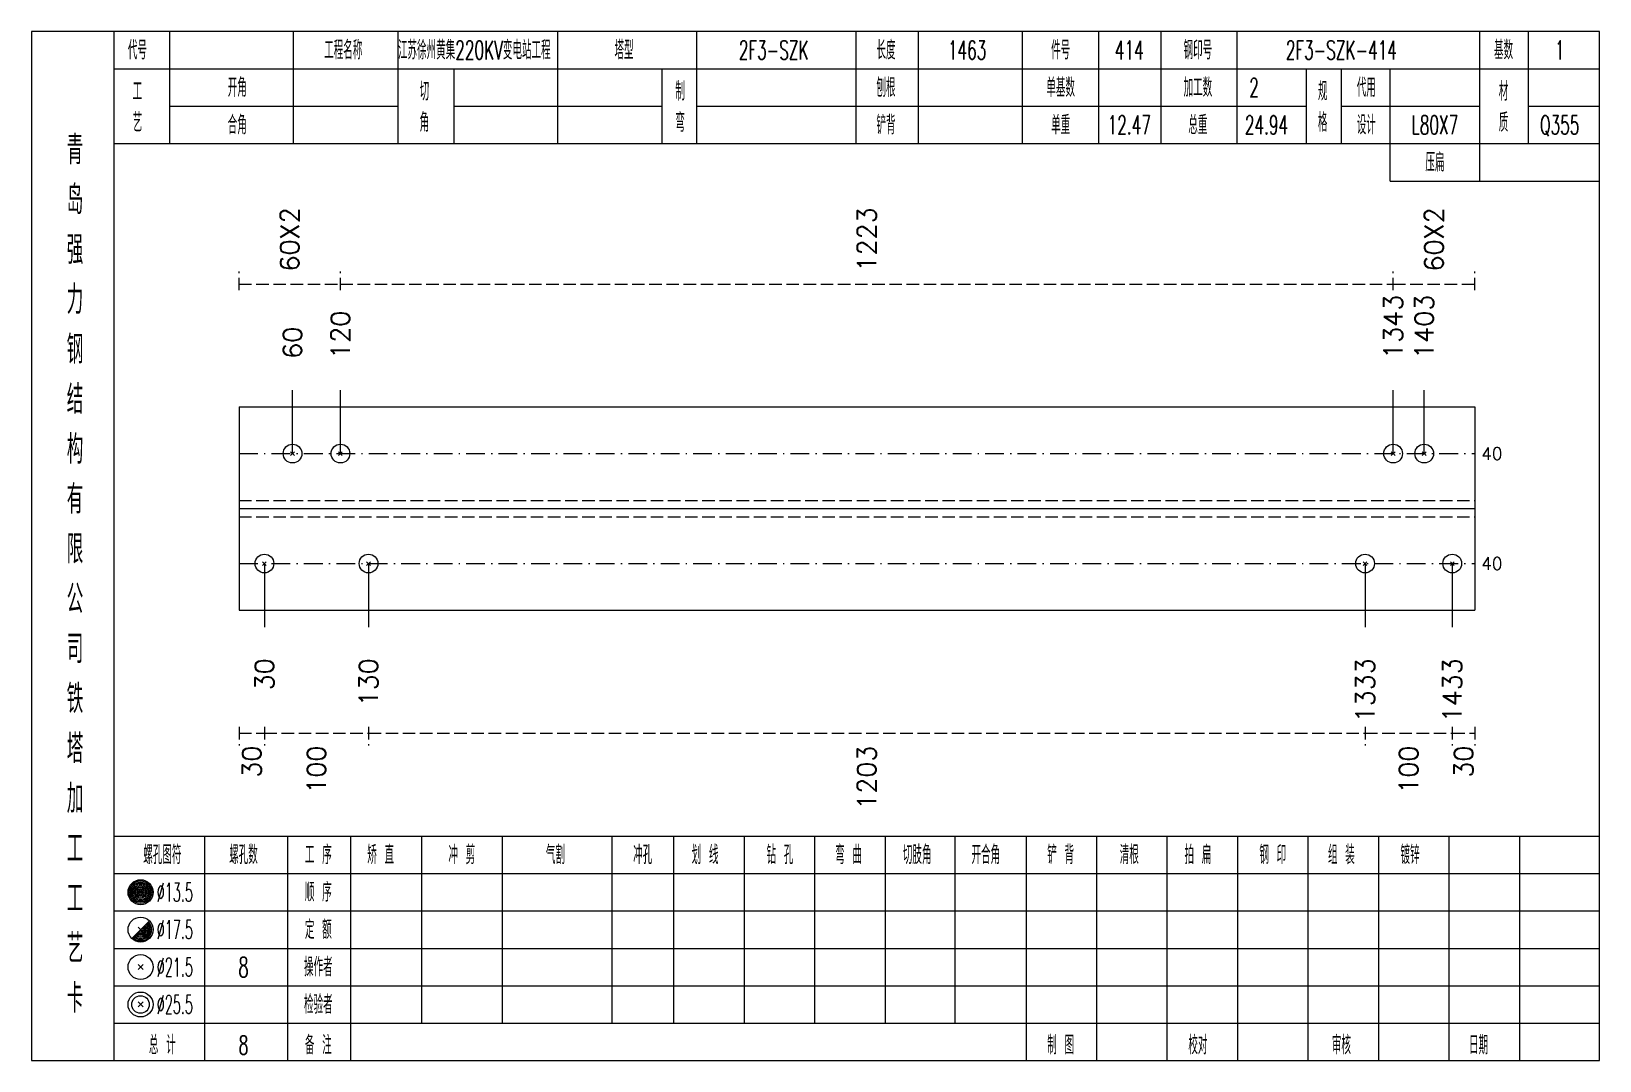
# Model space of a CAD drawing. Extents: x 0 to 4623, y -1159 to 4890.
# Drawn here: x 3425.4 to 3676.8, y 2925 to 3090 of the extents above; entities that cross this region are included whole.
import ezdxf
from ezdxf.enums import TextEntityAlignment as Align

# ---------------------------------------------------------------- set-up
doc = ezdxf.new("R2010")
doc.units = 0
doc.header["$MEASUREMENT"] = 0
doc.linetypes.add('一点画线', pattern=[5.2, 3, -1, 0.2, -1])
doc.linetypes.add('虚线', pattern=[2.75, 2, -0.75])
doc.layers.get('0').update_dxf_attribs({"linetype": 'CONTINUOUS', "lineweight": 25})
for name, color, linetype, lineweight in [('1', 7, 'CONTINUOUS', 25), ('4', 7, 'CONTINUOUS', 25), ('5', 7, 'CONTINUOUS', 25)]:
    doc.layers.add(name, color=color, linetype=linetype, lineweight=lineweight)
doc.styles.get("Standard").update_dxf_attribs({"font": 'simplex.shx', "width": 0.7, "height": 3, "bigfont": 'gbhzfs.shx'})

msp = doc.modelspace()

# ---------------------------------------------------------------- texts
at = {"color": 8, "linetype": 'Continuous', "lineweight": 9}
for s, p in [('60X2', (3466.824, 3051.5)), ('1223', (3559.323, 3051.5)), ('60X2', (3650.249, 3051.5))]:
    msp.add_text(s, height=3, rotation=90, dxfattribs=at).set_placement(p, align=Align.MIDDLE_LEFT)
at = {"color": 7, "linetype": 'Continuous', "lineweight": 13}
for s, p in [('1343', (3643.697, 3037.5)), ('1403', (3648.676, 3037.5)), ('120', (3474.949, 3037.5)), ('60', (3467.262, 3037.5))]:
    msp.add_text(s, height=3, rotation=90, dxfattribs=at).set_placement(p, align=Align.MIDDLE_LEFT)
for p in [(3657.8, 3022.312), (3657.8, 3004.688)]:
    msp.add_text('40', height=2, dxfattribs=at).set_placement(p, align=Align.MIDDLE_LEFT)
at = {"color": 8, "linetype": 'Continuous', "lineweight": 9}
for s, p in [('30', (3460.731, 2975.5)), ('100', (3471.106, 2975.5)), ('1203', (3559.323, 2975.5)), ('100', (3646.186, 2975.5)), ('30', (3654.988, 2975.5))]:
    msp.add_text(s, height=3, rotation=90, dxfattribs=at).set_placement(p, align=Align.MIDDLE_RIGHT)
at = {"layer": '1', "color": 7, "linetype": 'Continuous', "lineweight": 13}
for s, p in [('30', (3462.762, 2989.5)), ('130', (3479.449, 2989.5)), ('1333', (3639.197, 2989.5)), ('1433', (3653.176, 2989.5))]:
    msp.add_text(s, height=3, rotation=90, dxfattribs=at).set_placement(p, align=Align.MIDDLE_RIGHT)
at = {"layer": '4', "color": 1, "linetype": 'Continuous', "lineweight": 13}
for s, height, width, p in [('代号', 3, 0.6, (3442.4, 3087)), ('工程名称', 3, 0.6, (3475.4, 3087)), ('江苏徐州黄集220KV变电站工程', 3, 0.6, (3496.4, 3087)), ('塔型', 3, 0.6, (3520.4, 3087)), ('2F3-SZK', 3, 0.6, (3544.4, 3087)), ('长度', 3, 0.6, (3562.4, 3087)), ('1463', 3, 0.6, (3575.4, 3087)), ('件号', 3, 0.6, (3590.4, 3087)), ('414', 3, 0.6, (3601.4, 3087)), ('钢印号', 3, 0.6, (3612.4, 3087)), ('2F3-SZK-414', 3, 0.6, (3635.4, 3087)), ('基数', 3, 0.6, (3661.4, 3087)), ('1', 3, 0.6, (3670.4, 3087)), ('开角', 3, 0.6, (3458.4, 3081)), ('制', 3, 0.6, (3529.4, 3080.4)), ('刨根', 3, 0.6, (3562.4, 3081)), ('单基数', 3, 0.6, (3590.4, 3081)), ('加工数', 3, 0.6, (3612.4, 3081)), ('2', 3, 0.6, (3621.4, 3081)), ('规', 3, 0.6, (3632.4, 3080.4)), ('代用', 3, 0.6, (3639.4, 3081)), ('材', 3, 0.6, (3661.4, 3080.4)), ('工', 3, 0.6, (3442.4, 3080.4)), ('切', 3, 0.6, (3488.4, 3080.4)), ('艺', 3, 0.6, (3442.4, 3075.4)), ('角', 3, 0.6, (3488.4, 3075.4)), ('弯', 3, 0.6, (3529.4, 3075.4)), ('格', 3, 0.6, (3632.4, 3075.4)), ('质', 3, 0.6, (3661.4, 3075.4)), ('合角', 3, 0.6, (3458.4, 3075)), ('铲背', 3, 0.6, (3562.4, 3075)), ('单重', 3, 0.6, (3590.4, 3075)), ('12.47', 3, 0.6, (3601.4, 3075)), ('总重', 3, 0.6, (3612.4, 3075)), ('24.94', 3, 0.6, (3623.4, 3075)), ('设计', 3, 0.6, (3639.4, 3075)), ('L80X7', 3, 0.6, (3650.4, 3075)), ('Q355', 3, 0.6, (3670.4, 3075)), ('青', 4.6, 0.8, (3432.4, 3071)), ('压扁', 3, 0.6, (3650.4, 3069)), ('岛', 4.6, 0.8, (3432.4, 3063)), ('强', 4.6, 0.8, (3432.4, 3055)), ('力', 4.6, 0.8, (3432.4, 3047)), ('钢', 4.6, 0.8, (3432.4, 3039)), ('结', 4.6, 0.8, (3432.4, 3031)), ('构', 4.6, 0.8, (3432.4, 3023)), ('有', 4.6, 0.8, (3432.4, 3015)), ('限', 4.6, 0.8, (3432.4, 3007)), ('公', 4.6, 0.8, (3432.4, 2999)), ('司', 4.6, 0.8, (3432.4, 2991)), ('铁', 4.6, 0.8, (3432.4, 2983)), ('塔', 4.6, 0.8, (3432.4, 2975)), ('加', 4.6, 0.8, (3432.4, 2967)), ('工', 4.6, 0.8, (3432.4, 2959)), ('螺孔图符', 3, 0.6, (3446.4, 2958)), ('螺孔数', 3, 0.6, (3459.4, 2958)), ('工 序', 3, 0.6, (3471.4, 2958)), ('矫 直', 3, 0.6, (3481.4, 2958)), ('冲 剪', 3, 0.6, (3494.4, 2958)), ('气割', 3, 0.6, (3509.4, 2958)), ('冲孔', 3, 0.6, (3523.4, 2958)), ('划 线', 3, 0.6, (3533.4, 2958)), ('钻 孔', 3, 0.6, (3545.4, 2958)), ('弯 曲', 3, 0.6, (3556.4, 2958)), ('切肢角', 3, 0.6, (3567.4, 2958)), ('开合角', 3, 0.6, (3578.4, 2958)), ('铲 背', 3, 0.6, (3590.4, 2958)), ('清根', 3, 0.6, (3601.4, 2958)), ('拍 扁', 3, 0.6, (3612.4, 2958)), ('钢 印', 3, 0.6, (3624.4, 2958)), ('组 装', 3, 0.6, (3635.4, 2958)), ('镀锌', 3, 0.6, (3646.4, 2958)), ('工', 4.6, 0.8, (3432.4, 2951)), ('%%C13.5', 3, 0.5, (3448.4, 2952)), ('顺 序', 3, 0.6, (3471.4, 2952)), ('%%C17.5', 3, 0.5, (3448.4, 2946)), ('定 额', 3, 0.6, (3471.4, 2946)), ('艺', 4.6, 0.8, (3432.4, 2943)), ('%%C21.5', 3, 0.5, (3448.4, 2940)), ('8', 3.2, 0.6, (3459.4, 2940)), ('操作者', 3, 0.6, (3471.4, 2940)), ('卡', 4.6, 0.8, (3432.4, 2935)), ('%%C25.5', 3, 0.5, (3448.4, 2934)), ('检验者', 3, 0.6, (3471.4, 2934)), ('总 计', 3, 0.6, (3446.4, 2927.5)), ('8', 3, 0.6, (3459.4, 2927.5)), ('备 注', 3, 0.6, (3471.4, 2927.5)), ('制 图', 3, 0.6, (3590.4, 2927.5)), ('校对', 3, 0.6, (3612.4, 2927.5)), ('审核', 3, 0.6, (3635.4, 2927.5)), ('日期', 3, 0.6, (3657.4, 2927.5))]:
    msp.add_text(s, height=height, dxfattribs=dict(at, width=width)).set_placement(p, align=Align.MIDDLE_CENTER)

# ---------------------------------------------------------------- blocks, each defined once
blk = doc.blocks.new('孔21.5')
at = {"layer": '5', "color": 7, "linetype": 'Continuous', "lineweight": 13}
for p, q in [((-0.2, -0.2), (0.2, 0.2)), ((-0.2, 0.2), (0.2, -0.2))]:
    blk.add_line(p, q, dxfattribs=at)
blk.add_circle((0, 0), 1, dxfattribs=at)

# ---------------------------------------------------------------- linework, layer by layer
at = {"color": 8, "linetype": '虚线', "lineweight": 9}
for p, q in [((3458.7, 3048.5), (3458.7, 3051.5)), ((3458.7, 3049.5), (3474.949, 3049.5)), ((3474.949, 3048.5), (3474.949, 3051.5)), ((3474.949, 3048.5), (3474.949, 3051.5)), ((3474.949, 3049.5), (3643.697, 3049.5)), ((3643.697, 3048.5), (3643.697, 3051.5)), ((3643.697, 3048.5), (3643.697, 3051.5)), ((3643.697, 3049.5), (3656.8, 3049.5)), ((3656.8, 3048.5), (3656.8, 3051.5)), ((3458.7, 2978.5), (3458.7, 2975.5)), ((3458.7, 2977.5), (3462.762, 2977.5)), ((3462.762, 2978.5), (3462.762, 2975.5)), ((3462.762, 2978.5), (3462.762, 2975.5)), ((3462.762, 2977.5), (3479.449, 2977.5)), ((3479.449, 2978.5), (3479.449, 2975.5)), ((3479.449, 2978.5), (3479.449, 2975.5)), ((3479.449, 2977.5), (3639.197, 2977.5)), ((3639.197, 2978.5), (3639.197, 2975.5)), ((3639.197, 2978.5), (3639.197, 2975.5)), ((3639.197, 2977.5), (3653.176, 2977.5)), ((3653.176, 2978.5), (3653.176, 2975.5)), ((3653.176, 2978.5), (3653.176, 2975.5)), ((3653.176, 2977.5), (3656.8, 2977.5)), ((3656.8, 2978.5), (3656.8, 2975.5))]:
    msp.add_line(p, q, dxfattribs=at)
at = {"color": 7, "linetype": 'Continuous', "lineweight": 13}
for p, q in [((3467.262, 3022.312), (3467.262, 3032.5)), ((3474.949, 3022.312), (3474.949, 3032.5)), ((3643.697, 3022.312), (3643.697, 3032.5)), ((3648.676, 3022.312), (3648.676, 3032.5)), ((3462.762, 3004.688), (3462.762, 2994.5)), ((3479.449, 3004.688), (3479.449, 2994.5)), ((3639.197, 3004.688), (3639.197, 2994.5)), ((3653.176, 3004.688), (3653.176, 2994.5))]:
    msp.add_line(p, q, dxfattribs=at)
at = {"color": 7, "linetype": 'Continuous', "lineweight": 18}
for p, q in [((3458.7, 3029.812), (3458.7, 2997.188)), ((3458.7, 3029.812), (3656.8, 3029.812)), ((3656.8, 3029.812), (3656.8, 2997.188)), ((3458.7, 3013.5), (3656.8, 3013.5))]:
    msp.add_line(p, q, dxfattribs=at)
at = {"color": 3, "linetype": '一点画线', "lineweight": 13}
for p, q in [((3458.7, 3022.312), (3656.8, 3022.312)), ((3458.7, 3004.688), (3656.8, 3004.688))]:
    msp.add_line(p, q, dxfattribs=at)
at = {"color": 1, "linetype": '虚线', "lineweight": 18}
for p, q in [((3458.7, 3014.812), (3656.8, 3014.812)), ((3458.7, 3012.188), (3656.8, 3012.188))]:
    msp.add_line(p, q, dxfattribs=at)
at = {"layer": '1', "color": 7, "linetype": 'Continuous', "lineweight": 18}
msp.add_line((3458.7, 2997.188), (3656.8, 2997.188), dxfattribs=at)
at = {"layer": '4', "color": 1, "linetype": 'Continuous', "lineweight": 18}
for p, q in [((3438.7, 2925), (3438.7, 3090)), ((3447.6, 3072), (3447.6, 3090)), ((3467.4, 3072), (3467.4, 3090)), ((3484.2, 3072), (3484.2, 3090)), ((3509.8, 3072), (3509.8, 3090)), ((3532.1, 3072), (3532.1, 3090)), ((3557.6, 3072), (3557.6, 3090)), ((3567.6, 3072), (3567.6, 3090)), ((3584.3, 3072), (3584.3, 3090)), ((3596.5, 3072), (3596.5, 3090)), ((3606.5, 3072), (3606.5, 3090)), ((3618.7, 3072), (3618.7, 3090)), ((3657.6, 3066), (3657.6, 3090)), ((3665.4, 3072), (3665.4, 3090)), ((3438.7, 3084), (3676.8, 3084)), ((3493.2, 3072), (3493.2, 3084)), ((3526.5, 3072), (3526.5, 3084)), ((3629.8, 3072), (3629.8, 3084)), ((3635.4, 3072), (3635.4, 3084)), ((3643.2, 3066), (3643.2, 3084)), ((3447.6, 3078), (3484.2, 3078)), ((3493.2, 3078), (3526.5, 3078)), ((3532.1, 3078), (3629.8, 3078)), ((3635.4, 3078), (3657.6, 3078)), ((3665.4, 3078), (3676.8, 3078)), ((3438.7, 3072), (3676.8, 3072)), ((3643.2, 3066), (3676.8, 3066)), ((3438.7, 2961), (3676.8, 2961)), ((3453.2, 2925), (3453.2, 2961)), ((3466.5, 2925), (3466.5, 2961)), ((3476.6, 2925), (3476.6, 2961)), ((3488, 2931), (3488, 2961)), ((3500.9, 2931), (3500.9, 2961)), ((3518.5, 2931), (3518.5, 2961)), ((3528.4, 2931), (3528.4, 2961)), ((3539.7, 2931), (3539.7, 2961)), ((3551, 2931), (3551, 2961)), ((3562.3, 2931), (3562.3, 2961)), ((3573.5, 2931), (3573.5, 2961)), ((3584.9, 2931), (3584.9, 2961)), ((3596.2, 2931), (3596.2, 2961)), ((3607.5, 2931), (3607.5, 2961)), ((3618.8, 2931), (3618.8, 2961)), ((3630.1, 2931), (3630.1, 2961)), ((3641.4, 2931), (3641.4, 2961)), ((3652.7, 2931), (3652.7, 2961)), ((3664, 2931), (3664, 2961)), ((3438.7, 2955), (3676.8, 2955)), ((3438.7, 2949), (3676.8, 2949)), ((3438.7, 2943), (3676.8, 2943)), ((3438.7, 2937), (3676.8, 2937)), ((3438.7, 2931), (3676.8, 2931)), ((3584.9, 2925), (3584.9, 2931)), ((3596.2, 2925), (3596.2, 2931)), ((3607.5, 2925), (3607.5, 2931)), ((3618.8, 2925), (3618.8, 2931)), ((3630.1, 2925), (3630.1, 2931)), ((3641.4, 2925), (3641.4, 2931)), ((3652.7, 2925), (3652.7, 2931)), ((3664, 2925), (3664, 2931))]:
    msp.add_line(p, q, dxfattribs=at)
at = {"layer": '4', "color": 7, "linetype": 'Continuous', "lineweight": 13}
for p, q in [((3442.7, 2951.8), (3443.1, 2952.2)), ((3443.1, 2951.8), (3442.7, 2952.2)), ((3441.486, 2944.586), (3444.314, 2947.414)), ((3442.5, 2946.4), (3443.3, 2945.6)), ((3442.5, 2939.6), (3443.3, 2940.4)), ((3442.5, 2940.4), (3443.3, 2939.6)), ((3442.5, 2933.6), (3443.3, 2934.4)), ((3442.5, 2934.4), (3443.3, 2933.6))]:
    msp.add_line(p, q, dxfattribs=at)
at = {"layer": '4', "color": 1, "linetype": 'Continuous', "lineweight": 18}
msp.add_lwpolyline([(3425.4, 3090), (3425.4, 2925), (3676.8, 2925), (3676.8, 3090)], close=True, dxfattribs=at)
at = {"layer": '4', "color": 7, "linetype": 'Continuous', "lineweight": 13}
for centre, radius in [((3442.9, 2952), 2), ((3442.9, 2952), 1.8), ((3442.9, 2952), 1.6), ((3442.9, 2952), 1.4), ((3442.9, 2952), 1.2), ((3442.9, 2952), 1), ((3442.9, 2952), 0.8), ((3442.9, 2952), 0.6), ((3442.9, 2952), 0.4), ((3442.9, 2952), 0.2), ((3442.9, 2946), 2), ((3442.9, 2940), 2), ((3442.9, 2934), 2), ((3442.9, 2934), 1.4)]:
    msp.add_circle(centre, radius, dxfattribs=at)
for radius in [1.8, 1.6, 1.4, 1.2, 1, 0.8, 0.6, 0.4, 0.2]:
    msp.add_arc((3442.9, 2946), radius, 225, 45, dxfattribs=at)

# ---------------------------------------------------------------- block references
at = {"color": 7, "linetype": 'Continuous', "lineweight": 13, "xscale": 1.5, "yscale": 1.5, "zscale": 1.5}
for p in [(3467.262, 3022.312), (3474.949, 3022.312), (3643.697, 3022.312), (3648.676, 3022.312)]:
    msp.add_blockref('孔21.5', p, dxfattribs=at)
at = {"layer": '1', "color": 7, "linetype": 'Continuous', "lineweight": 13, "xscale": 1.5, "yscale": 1.5, "zscale": 1.5}
for p in [(3462.762, 3004.688), (3479.449, 3004.688), (3639.197, 3004.688), (3653.176, 3004.688)]:
    msp.add_blockref('孔21.5', p, dxfattribs=at)

msp.set_redraw_order([(e.dxf.handle, doc.entitydb.next_handle()) for e in msp.query("TEXT MTEXT ATTDEF DIMENSION ARC_DIMENSION")])  # texts and dimensions are drawn at this point

doc.saveas('drawing.dxf')
